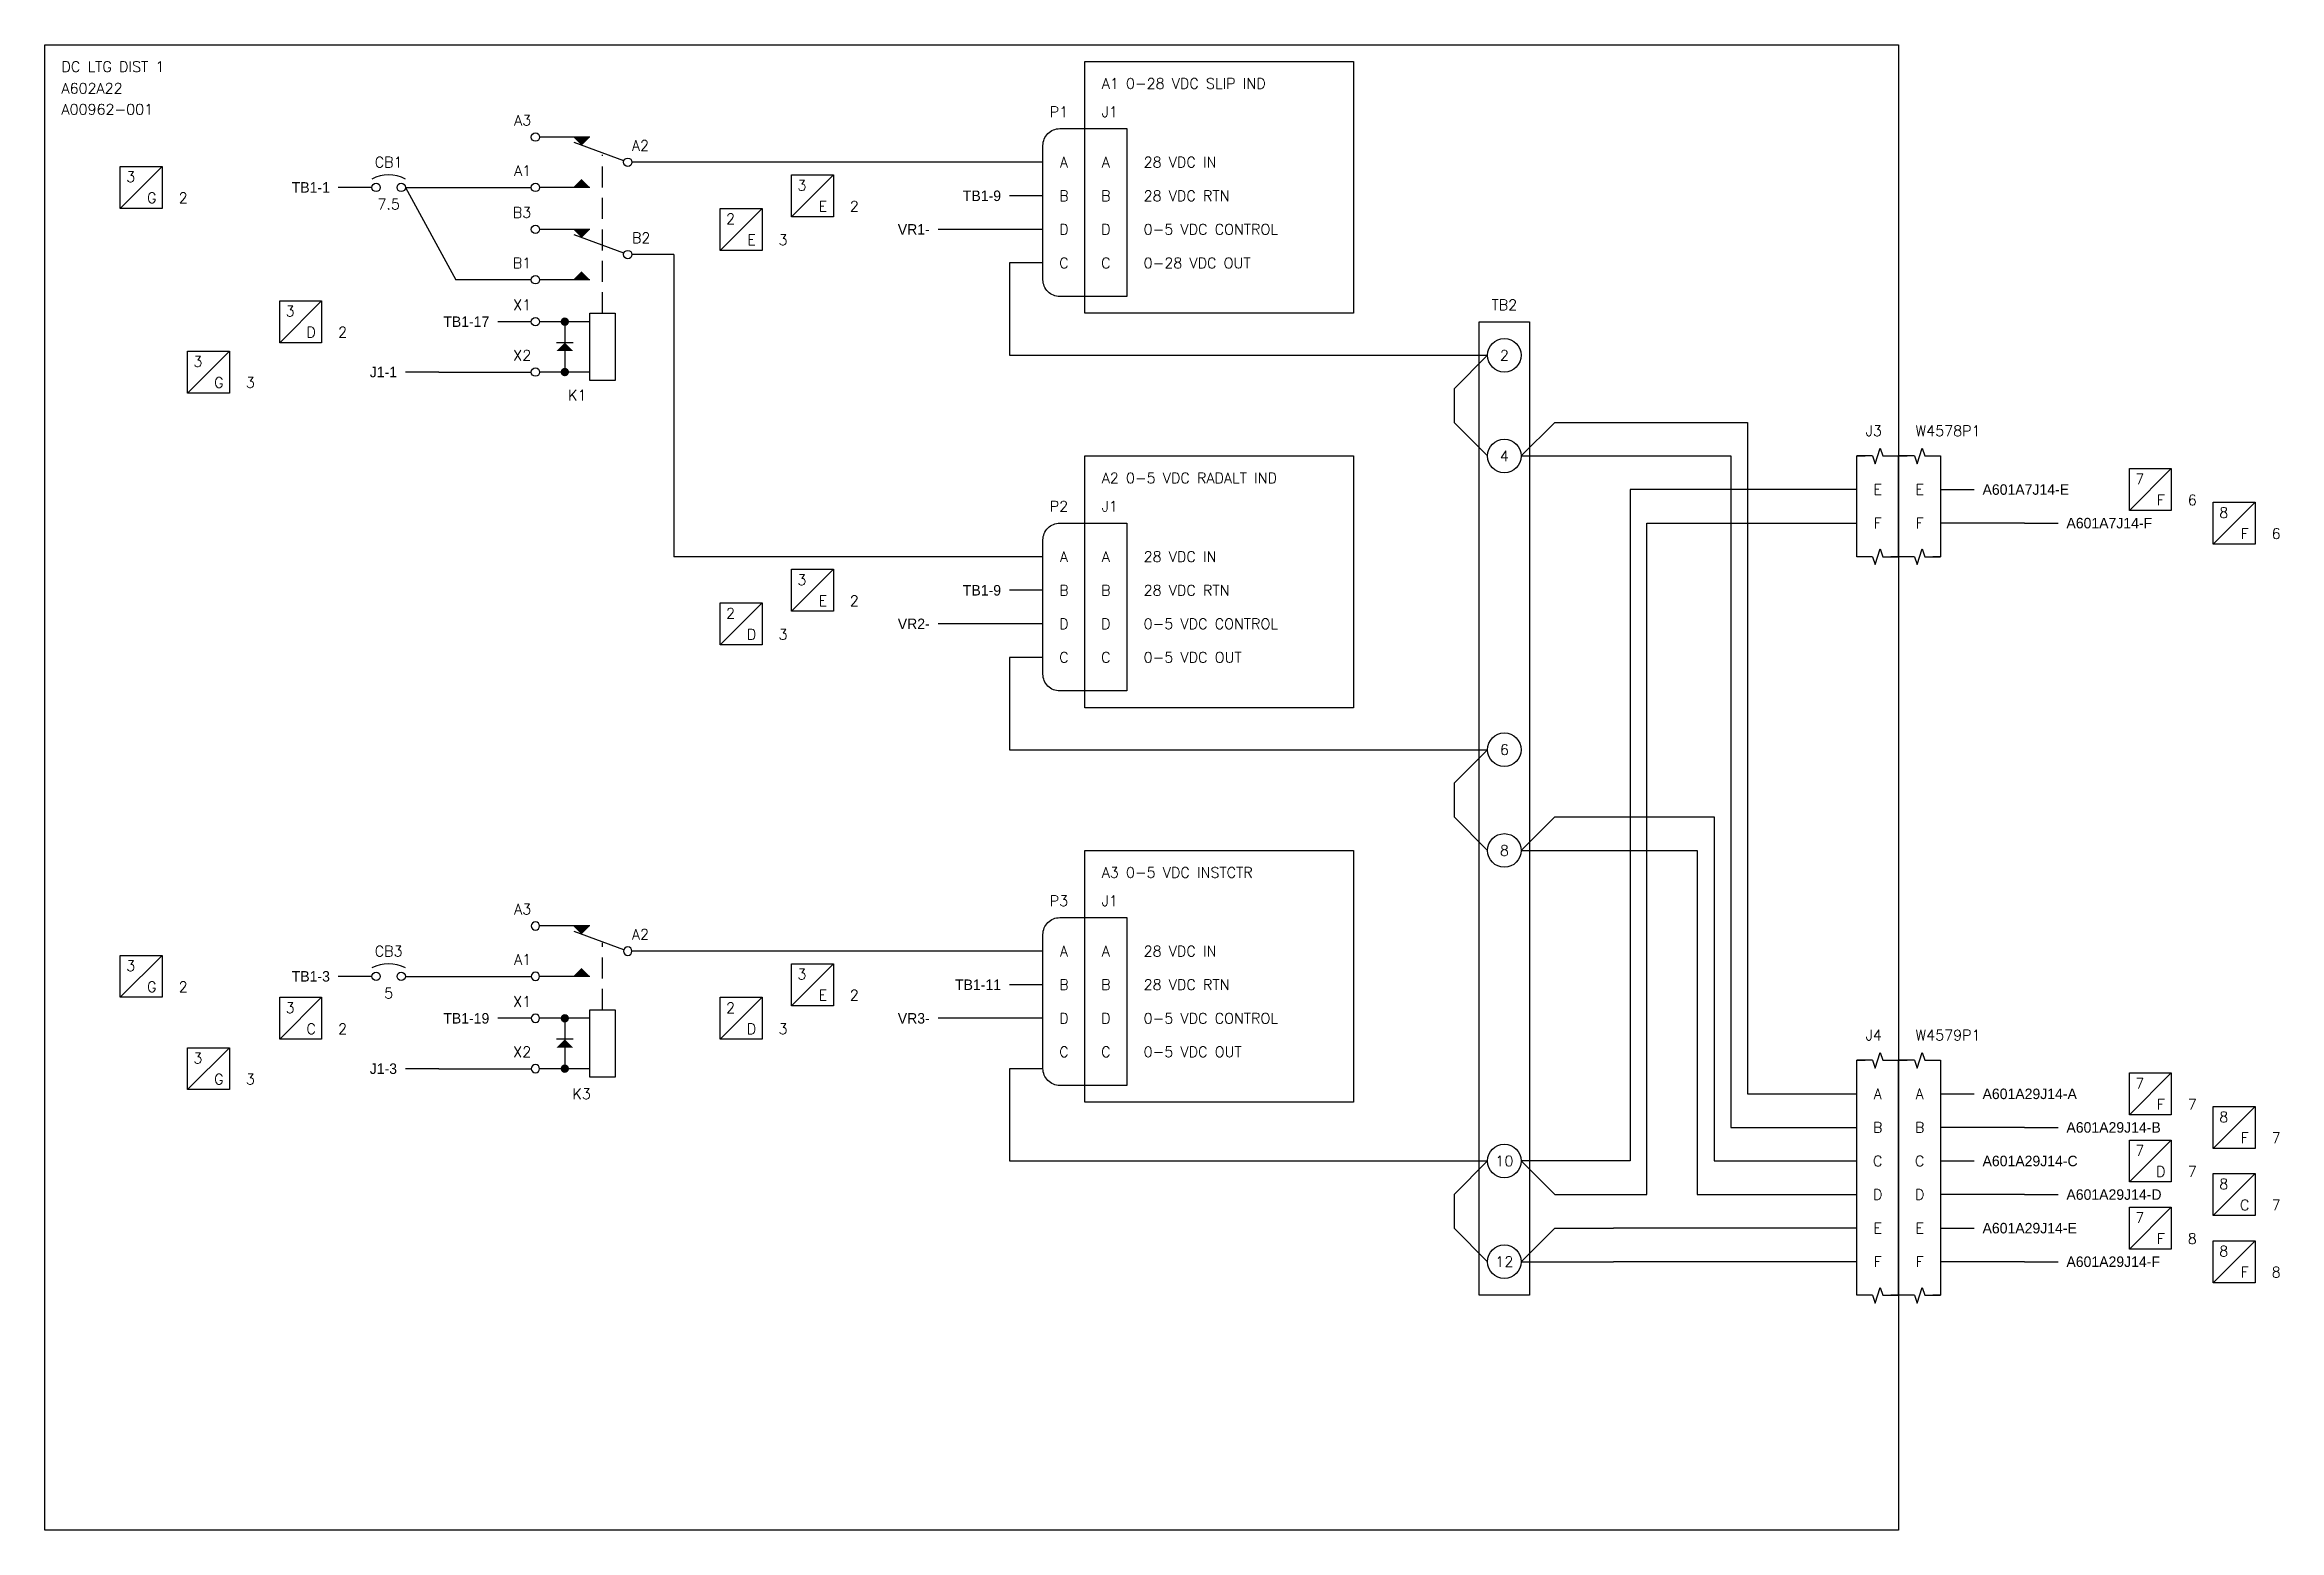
# Model space of a CAD drawing. Extents: x -29 to 207, y 0 to 19.
# Drawn here: x 62.5 to 89.14, y 0.4 to 18.1 of the extents above; entities that cross this region are included whole.
import ezdxf
from ezdxf.enums import TextEntityAlignment as Align

# ---------------------------------------------------------------- set-up
doc = ezdxf.new("R2010")
doc.units = 0
doc.header["$MEASUREMENT"] = 0
doc.linetypes.add('DASHED2', pattern=[0.375, 0.25, -0.125])
doc.linetypes.add('DGN5', pattern=[0.257567, 0.085856, -0.171711])
doc.layers.get('0').update_dxf_attribs({"linetype": 'CONTINUOUS'})
doc.styles.add('SCHEMATIC', font='romans.shx', dxfattribs={"height": 0.125})

msp = doc.modelspace()

# ---------------------------------------------------------------- texts
at = {"linetype": 'DGN5', "style": 'SCHEMATIC'}
for s, p in [('DC LTG DIST 1', (62.7, 17.9)), ('A602A22', (62.7, 17.643)), ('A00962-001', (62.7, 17.393))]:
    msp.add_text(s, height=0.125, dxfattribs=at).set_placement(p, align=Align.TOP_LEFT)
at = {"style": 'SCHEMATIC'}
for s, p in [('P1', (74.7, 17.3)), ('J3', (84.4, 13.5)), ('P2', (74.7, 12.6)), ('P3', (74.7, 7.9)), ('J4', (84.4, 6.3))]:
    msp.add_text(s, height=0.125, dxfattribs=at).set_placement(p, align=Align.MIDDLE_RIGHT)
for s, p in [('J1', (75.1, 17.3)), ('28 VDC IN', (75.6, 16.7)), ('28 VDC RTN', (75.6, 16.3)), ('0-5 VDC CONTROL', (75.6, 15.9)), ('0-28 VDC OUT', (75.6, 15.5)), ('W4578P1', (84.8, 13.5)), ('J1', (75.1, 12.6)), ('28 VDC IN', (75.6, 12)), ('28 VDC RTN', (75.6, 11.6)), ('0-5 VDC CONTROL', (75.6, 11.2)), ('0-5 VDC OUT', (75.6, 10.8)), ('J1', (75.1, 7.9)), ('28 VDC IN', (75.6, 7.3)), ('28 VDC RTN', (75.6, 6.9)), ('0-5 VDC CONTROL', (75.6, 6.5)), ('0-5 VDC OUT', (75.6, 6.1)), ('W4579P1', (84.8, 6.3))]:
    msp.add_text(s, height=0.125, dxfattribs=at).set_placement(p, align=Align.MIDDLE_LEFT)
for s, p in [('CB1', (66.6, 16.7)), ('A', (74.65, 16.7)), ('A', (75.15, 16.7)), ('7.5', (66.6, 16.2)), ('B', (74.65, 16.3)), ('B', (75.15, 16.3)), ('D', (74.65, 15.9)), ('D', (75.15, 15.9)), ('C', (74.65, 15.5)), ('C', (75.15, 15.5)), ('TB2', (79.9, 15)), ('2', (79.9, 14.4)), ('K1', (68.85, 13.925)), ('4', (79.9, 13.2)), ('E', (84.35, 12.8)), ('E', (84.85, 12.8)), ('F', (84.35, 12.4)), ('F', (84.85, 12.4)), ('A', (74.65, 12)), ('A', (75.15, 12)), ('B', (74.65, 11.6)), ('B', (75.15, 11.6)), ('D', (74.65, 11.2)), ('D', (75.15, 11.2)), ('C', (74.65, 10.8)), ('C', (75.15, 10.8)), ('6', (79.9, 9.7)), ('8', (79.9, 8.5)), ('CB3', (66.6, 7.3)), ('A', (74.65, 7.3)), ('A', (75.15, 7.3)), ('B', (74.65, 6.9)), ('B', (75.15, 6.9)), ('5', (66.6, 6.8)), ('D', (74.65, 6.5)), ('D', (75.15, 6.5)), ('C', (74.65, 6.1)), ('C', (75.15, 6.1)), ('K3', (68.9, 5.6)), ('A', (84.35, 5.6)), ('A', (84.85, 5.6)), ('B', (84.35, 5.2)), ('B', (84.85, 5.2)), ('10', (79.9, 4.8)), ('C', (84.35, 4.8)), ('C', (84.85, 4.8)), ('D', (84.35, 4.4)), ('D', (84.85, 4.4)), ('E', (84.35, 4)), ('E', (84.85, 4)), ('12', (79.9, 3.6)), ('F', (84.35, 3.6)), ('F', (84.85, 3.6))]:
    msp.add_text(s, height=0.125, dxfattribs=at).set_placement(p, align=Align.MIDDLE_CENTER)
at = {"char_height": 0.125, "width": 4, "attachment_point": 1, "style": 'SCHEMATIC'}
for s, insert in [('A1 0-28 VDC SLIP IND', (75.1, 17.7)), ('A2 0-5 VDC RADALT IND', (75.1, 13)), ('A3 0-5 VDC INSTCTR', (75.1, 8.3))]:
    msp.add_mtext(s, dxfattribs=dict(at, insert=insert))

# ---------------------------------------------------------------- blocks, each defined once
blk = doc.blocks.new('DPDT_CIRCUIT_BREAKER')
for points in [[(-0.5, 0.3), (-0.7, 0.3), (-0.6, 0.2)], [(-0.5, -0.3), (-0.7, -0.3), (-0.6, -0.2)], [(-0.5, -0.8), (-0.7, -0.8), (-0.6, -0.9)], [(-0.5, -1.4), (-0.7, -1.4), (-0.6, -1.3)], [(-0.7, -2.25), (-0.9, -2.25), (-0.8, -2.15)]]:
    blk.add_hatch(color=7).paths.add_polyline_path(points)
h = blk.add_hatch(color=7)
edge = h.paths.add_edge_path()
edge.add_ellipse((-0.8, -1.9), major_axis=(0.0354, 0.0354), ratio=1, start_angle=-225, end_angle=135, ccw=False)
h = blk.add_hatch(color=7)
edge = h.paths.add_edge_path()
edge.add_ellipse((-0.8, -2.5), major_axis=(0.0354, 0.0354), ratio=1, start_angle=-225, end_angle=135, ccw=False)
at = {"color": 7}
for p, q in [((-0.5, 0.3), (-1.1, 0.3)), ((-0.098, 0.017), (-0.687, 0.234)), ((-0.5, -0.3), (-1.1, -0.3)), ((-0.5, -0.8), (-1.1, -0.8)), ((-0.098, -1.083), (-0.687, -0.866)), ((-0.5, -1.4), (-1.1, -1.4)), ((-0.5, -1.9), (-1.1, -1.9)), ((-0.8, -1.9), (-0.8, -2.5)), ((-0.7, -2.15), (-0.9, -2.15)), ((-0.5, -2.5), (-1.1, -2.5))]:
    blk.add_line(p, q, dxfattribs=at)
at = {"color": 7, "linetype": 'DASHED2'}
blk.add_line((-0.35, -1.8), (-0.35, 0.089), dxfattribs=at)
at = {"color": 7}
blk.add_lwpolyline([(-0.5, -1.8), (-0.2, -1.8), (-0.2, -2.6), (-0.5, -2.6)], close=True, dxfattribs=at)
for centre in [(-1.15, 0.3), (-0.05, 0), (-1.15, -0.3), (-1.15, -0.8), (-0.05, -1.1), (-1.15, -1.4), (-1.15, -1.9), (-1.15, -2.5)]:
    blk.add_circle(centre, 0.05, dxfattribs=at)
at = {"color": 7, "style": 'SCHEMATIC'}
for s, p in [('A3', (-1.2, 0.5)), ('A1', (-1.2, -0.1)), ('B3', (-1.2, -0.6)), ('B1', (-1.2, -1.2)), ('X1', (-1.2, -1.7)), ('X2', (-1.2, -2.3))]:
    blk.add_text(s, height=0.125, dxfattribs=at).set_placement(p, align=Align.MIDDLE_RIGHT)
for s, p in [('A2', (0, 0.2)), ('B2', (0, -0.9))]:
    blk.add_text(s, height=0.125, dxfattribs=at).set_placement(p, align=Align.MIDDLE_LEFT)
blk = doc.blocks.new('SPDT_RELAY')
for points in [[(0.5, 0.3), (0.7, 0.3), (0.6, 0.2)], [(0.5, -0.3), (0.7, -0.3), (0.6, -0.2)], [(0.7, -1.15), (0.9, -1.15), (0.8, -1.05)]]:
    blk.add_hatch(color=7).paths.add_polyline_path(points)
h = blk.add_hatch(color=7)
edge = h.paths.add_edge_path()
edge.add_arc((0.8, -0.8), 0.05, 0, 360)
h = blk.add_hatch(color=7)
edge = h.paths.add_edge_path()
edge.add_arc((0.8, -1.4), 0.05, 0, 360)
at = {"color": 7}
for p, q in [((0.5, 0.3), (1.1, 0.3)), ((0.098, 0.017), (0.687, 0.234)), ((0.5, -0.3), (1.1, -0.3)), ((0.5, -0.8), (1.1, -0.8)), ((0.7, -1.05), (0.9, -1.05)), ((0.8, -0.8), (0.8, -1.4)), ((0.5, -1.4), (1.1, -1.4))]:
    blk.add_line(p, q, dxfattribs=at)
at = {"color": 7, "linetype": 'DASHED2'}
blk.add_line((0.35, -0.7), (0.35, 0.1), dxfattribs=at)
at = {"color": 7}
blk.add_lwpolyline([(0.5, -0.7), (0.2, -0.7), (0.2, -1.5), (0.5, -1.5)], close=True, dxfattribs=at)
for centre in [(1.15, 0.3), (0.05, 0), (1.15, -0.3), (1.15, -0.8), (1.15, -1.4)]:
    blk.add_circle(centre, 0.05, dxfattribs=at)
blk = doc.blocks.new('SPDT_CIRCUIT_BREAKER')
at = {"color": 7, "xscale": -1}
blk.add_blockref('SPDT_RELAY', (0, 0), dxfattribs=at)
at = {"color": 7, "style": 'SCHEMATIC'}
for s, p in [('A3', (-1.2, 0.5)), ('A1', (-1.2, -0.1)), ('X1', (-1.2, -0.6)), ('X2', (-1.2, -1.2))]:
    blk.add_text(s, height=0.125, dxfattribs=at).set_placement(p, align=Align.MIDDLE_RIGHT)
blk.add_text('A2', height=0.125, dxfattribs=at).set_placement((0, 0.2), align=Align.MIDDLE_LEFT)
blk = doc.blocks.new('DEST_FROM')
for p, q in [((-2.999, -0.25), (-2.499, 0.25)), ((0, 0), (-0.4, 0))]:
    blk.add_line(p, q)
blk.add_lwpolyline([(-2.999, 0.25), (-2.499, 0.25), (-2.499, -0.25), (-2.999, -0.25)], close=True)
for tag, p in [('DWG_TITLE', (-3.399, 0)), ('DWG_#', (-3.402, -0.2))]:
    blk.add_attdef(tag, text='', height=0.125).set_placement(p, align=Align.RIGHT)
at = {"style": 'SCHEMATIC'}
for p in [(-2.874, 0.125), (-2.624, -0.125)]:
    blk.add_attdef('X', text='', height=0.125, dxfattribs=at).set_placement(p, align=Align.MIDDLE)
blk.add_attdef('CONTACT_REFDES', text='', height=0.125).set_placement((-0.5, 0), align=Align.MIDDLE_RIGHT)
blk.add_attdef('X', text='', height=0.125, dxfattribs=at).set_placement((-2.249, -0.125), align=Align.MIDDLE_CENTER)
blk = doc.blocks.new('DEST_TO')
for p, q in [((0, 0), (0.4, 0)), ((2.25, -0.25), (2.75, 0.25))]:
    blk.add_line(p, q)
blk.add_lwpolyline([(2.25, 0.25), (2.75, 0.25), (2.75, -0.25), (2.25, -0.25)], close=True)
blk.add_attdef('CONTACT_REFDES', text='', height=0.125).set_placement((0.5, 0), align=Align.MIDDLE_LEFT)
at = {"style": 'SCHEMATIC'}
for p in [(2.375, 0.125), (2.625, -0.125)]:
    blk.add_attdef('X', text='', height=0.125, dxfattribs=at).set_placement(p, align=Align.MIDDLE)
for tag, p in [('DWG_TITLE', (3.3, 0)), ('DWG_#', (3.3, -0.2))]:
    blk.add_attdef(tag, p, '', height=0.125)
blk.add_attdef('X', text='', height=0.125, dxfattribs=at).set_placement((3, -0.125), align=Align.MIDDLE_CENTER)

# ---------------------------------------------------------------- linework, layer by layer
for p, q in [((74.4, 16.7), (69.5, 16.7)), ((66.8, 16.4), (68.3, 16.4)), ((74.4, 15.9), (73.55, 15.9)), ((70, 15.6), (69.5, 15.6)), ((70, 15.6), (70, 12)), ((68.3, 15.3), (67.4, 15.3)), ((78.2, 14.4), (79.7, 14.4)), ((79.7, 14.4), (79.3, 14)), ((67.2, 14.2), (68.3, 14.2)), ((79.3, 14), (79.3, 13.6)), ((79.7, 13.2), (79.3, 13.6)), ((86.1, 12.4), (85.1, 12.4)), ((74.4, 12), (70, 12)), ((74.4, 11.2), (73.55, 11.2)), ((79.7, 9.7), (79.3, 9.3)), ((79.3, 9.3), (79.3, 8.9)), ((79.7, 8.5), (79.3, 8.9)), ((74.4, 7.3), (69.5, 7.3)), ((66.8, 7), (68.3, 7)), ((74.4, 6.5), (73.55, 6.5)), ((67.2, 5.9), (68.3, 5.9)), ((86.1, 5.2), (85.1, 5.2)), ((79.7, 4.8), (79.3, 4.4)), ((79.3, 4.4), (79.3, 4)), ((86.1, 4.4), (85.1, 4.4)), ((79.7, 3.6), (79.3, 4)), ((80.1, 3.6), (80.5, 4)), ((80.5, 4), (81.2, 4)), ((84.1, 4), (81.2, 4)), ((84.1, 4), (83.7, 4)), ((80.1, 3.6), (81.2, 3.6)), ((84.1, 3.6), (81.2, 3.6)), ((84.1, 3.6), (83.7, 3.6)), ((86.1, 3.6), (85.1, 3.6))]:
    msp.add_line(p, q)
at = {"linetype": 'ByBlock'}
for p, q in [((66.8, 16.4), (67.4, 15.3)), ((84.287, 13.2), (84.1, 13.2)), ((84.287, 13.2), (84.319, 13.106)), ((84.319, 13.106), (84.381, 13.294)), ((84.381, 13.294), (84.412, 13.2)), ((84.412, 13.2), (84.6, 13.2)), ((84.787, 13.2), (84.6, 13.2)), ((84.787, 13.2), (84.819, 13.106)), ((84.819, 13.106), (84.881, 13.294)), ((84.881, 13.294), (84.912, 13.2)), ((84.912, 13.2), (85.1, 13.2)), ((84.287, 12), (84.1, 12)), ((84.287, 12), (84.319, 11.906)), ((84.319, 11.906), (84.381, 12.094)), ((84.381, 12.094), (84.412, 12)), ((84.412, 12), (84.6, 12)), ((84.787, 12), (84.6, 12)), ((84.787, 12), (84.819, 11.906)), ((84.819, 11.906), (84.881, 12.094)), ((84.881, 12.094), (84.912, 12)), ((84.912, 12), (85.1, 12)), ((84.287, 6), (84.1, 6)), ((84.287, 6), (84.319, 5.906)), ((84.319, 5.906), (84.381, 6.094)), ((84.381, 6.094), (84.412, 6)), ((84.412, 6), (84.6, 6)), ((84.787, 6), (84.6, 6)), ((84.787, 6), (84.819, 5.906)), ((84.819, 5.906), (84.881, 6.094)), ((84.881, 6.094), (84.912, 6)), ((84.912, 6), (85.1, 6)), ((84.287, 3.2), (84.1, 3.2)), ((84.287, 3.2), (84.319, 3.106)), ((84.319, 3.106), (84.381, 3.294)), ((84.381, 3.294), (84.412, 3.2)), ((84.412, 3.2), (84.6, 3.2)), ((84.787, 3.2), (84.6, 3.2)), ((84.787, 3.2), (84.819, 3.106)), ((84.819, 3.106), (84.881, 3.294)), ((84.881, 3.294), (84.912, 3.2)), ((84.912, 3.2), (85.1, 3.2))]:
    msp.add_line(p, q, dxfattribs=at)
for points in [[(62.5, 18.1), (84.6, 18.1), (84.6, 0.4), (62.5, 0.4)], [(74.9, 17.9), (78.1, 17.9), (78.1, 14.9), (74.9, 14.9)], [(79.6, 14.8), (80.2, 14.8), (80.2, 3.2), (79.6, 3.2)], [(74.9, 13.2), (78.1, 13.2), (78.1, 10.2), (74.9, 10.2)], [(74.9, 8.5), (78.1, 8.5), (78.1, 5.5), (74.9, 5.5)]]:
    msp.add_lwpolyline(points, close=True)
for points in [[(74.6, 17.1), (75.4, 17.1), (75.4, 15.1), (74.6, 15.1, -0.414214), (74.4, 15.3), (74.4, 16.9, -0.414214)], [(74.6, 12.4), (75.4, 12.4), (75.4, 10.4), (74.6, 10.4, -0.414214), (74.4, 10.6), (74.4, 12.2, -0.414214)], [(74.6, 7.7), (75.4, 7.7), (75.4, 5.7), (74.6, 5.7, -0.414214), (74.4, 5.9), (74.4, 7.5, -0.414214)]]:
    msp.add_lwpolyline(points, format="xyb", close=True)
for points in [[(74.4, 15.5), (74, 15.5), (74, 14.4), (79.7, 14.4)], [(80.1, 13.2), (80.5, 13.6), (82.8, 13.6), (82.8, 5.6), (84.1, 5.6)], [(80.1, 13.2), (82.6, 13.2), (82.6, 5.2), (84.1, 5.2)], [(84.1, 12.8), (81.4, 12.8), (81.4, 4.8), (81, 4.8), (80.1, 4.8)], [(80.1, 4.8), (80.5, 4.4), (81.6, 4.4), (81.6, 12.4), (84.1, 12.4)], [(74.4, 10.8), (74, 10.8), (74, 9.7), (79.7, 9.7)], [(80.1, 8.5), (80.5, 8.9), (82.4, 8.9), (82.4, 4.8), (84.1, 4.8)], [(80.1, 8.5), (82.2, 8.5), (82.2, 4.4), (84.1, 4.4)], [(74.4, 5.9), (74, 5.9), (74, 4.8), (79.7, 4.8)]]:
    msp.add_lwpolyline(points)
for points in [[(84.2, 12), (84.1, 12), (84.1, 13.2), (84.2, 13.2)], [(84.506, 13.2), (84.6, 13.2), (84.6, 12), (84.506, 12)], [(84.7, 12), (84.6, 12), (84.6, 13.2), (84.7, 13.2)], [(85.006, 13.2), (85.1, 13.2), (85.1, 12), (85.006, 12)], [(84.2, 3.2), (84.1, 3.2), (84.1, 6), (84.2, 6)], [(84.506, 6), (84.6, 6), (84.6, 3.2), (84.506, 3.2)], [(84.7, 3.2), (84.6, 3.2), (84.6, 6), (84.7, 6)], [(85.006, 6), (85.1, 6), (85.1, 3.2), (85.006, 3.2)]]:
    msp.add_lwpolyline(points, dxfattribs=at)
for centre, radius in [((66.45, 16.4), 0.05), ((66.75, 16.4), 0.05), ((79.9, 14.4), 0.2), ((79.9, 13.2), 0.2), ((79.9, 9.7), 0.2), ((79.9, 8.5), 0.2), ((66.45, 7), 0.05), ((66.75, 7), 0.05), ((79.9, 4.8), 0.2), ((79.9, 3.6), 0.2)]:
    msp.add_circle(centre, radius)
for centre in [(66.6, 16.125), (66.6, 6.725)]:
    msp.add_arc(centre, 0.425, 61.9275, 118.0725)

# ---------------------------------------------------------------- block references
for name, p in [('DPDT_CIRCUIT_BREAKER', (69.5, 16.7)), ('SPDT_CIRCUIT_BREAKER', (69.5, 7.3))]:
    msp.add_blockref(name, p)
ref = msp.add_blockref('DEST_FROM', (66.4, 16.4))
ref.add_attrib('CONTACT_REFDES', 'TB1-1', dxfattribs={"height": 0.125}).set_placement((65.9, 16.4), align=Align.MIDDLE_RIGHT)
ref.add_attrib('X', 'G', dxfattribs={"height": 0.125, "style": 'SCHEMATIC'}).set_placement((63.776, 16.275), align=Align.MIDDLE)
ref.add_attrib('X', '3', dxfattribs={"height": 0.125, "style": 'SCHEMATIC'}).set_placement((63.526, 16.525), align=Align.MIDDLE)
ref.add_attrib('X', '2', dxfattribs={"height": 0.125, "style": 'SCHEMATIC'}).set_placement((64.151, 16.275), align=Align.MIDDLE_CENTER)
ref = msp.add_blockref('DEST_FROM', (74.4, 16.3))
ref.add_attrib('CONTACT_REFDES', 'TB1-9', dxfattribs={"height": 0.125}).set_placement((73.9, 16.3), align=Align.MIDDLE_RIGHT)
ref.add_attrib('X', 'E', dxfattribs={"height": 0.125, "style": 'SCHEMATIC'}).set_placement((71.776, 16.175), align=Align.MIDDLE)
ref.add_attrib('X', '3', dxfattribs={"height": 0.125, "style": 'SCHEMATIC'}).set_placement((71.526, 16.425), align=Align.MIDDLE)
ref.add_attrib('X', '2', dxfattribs={"height": 0.125, "style": 'SCHEMATIC'}).set_placement((72.151, 16.175), align=Align.MIDDLE_CENTER)
ref = msp.add_blockref('DEST_FROM', (73.55, 15.9))
ref.add_attrib('CONTACT_REFDES', 'VR1-', dxfattribs={"height": 0.125}).set_placement((73.05, 15.9), align=Align.MIDDLE_RIGHT)
ref.add_attrib('X', 'E', dxfattribs={"height": 0.125, "style": 'SCHEMATIC'}).set_placement((70.926, 15.775), align=Align.MIDDLE)
ref.add_attrib('X', '2', dxfattribs={"height": 0.125, "style": 'SCHEMATIC'}).set_placement((70.676, 16.025), align=Align.MIDDLE)
ref.add_attrib('X', '3', dxfattribs={"height": 0.125, "style": 'SCHEMATIC'}).set_placement((71.301, 15.775), align=Align.MIDDLE_CENTER)
ref = msp.add_blockref('DEST_FROM', (68.3, 14.8))
ref.add_attrib('CONTACT_REFDES', 'TB1-17', dxfattribs={"height": 0.125}).set_placement((67.8, 14.8), align=Align.MIDDLE_RIGHT)
ref.add_attrib('X', 'D', dxfattribs={"height": 0.125, "style": 'SCHEMATIC'}).set_placement((65.676, 14.675), align=Align.MIDDLE)
ref.add_attrib('X', '3', dxfattribs={"height": 0.125, "style": 'SCHEMATIC'}).set_placement((65.426, 14.925), align=Align.MIDDLE)
ref.add_attrib('X', '2', dxfattribs={"height": 0.125, "style": 'SCHEMATIC'}).set_placement((66.051, 14.675), align=Align.MIDDLE_CENTER)
ref = msp.add_blockref('DEST_FROM', (67.2, 14.2))
ref.add_attrib('CONTACT_REFDES', 'J1-1', dxfattribs={"height": 0.125}).set_placement((66.7, 14.2), align=Align.MIDDLE_RIGHT)
ref.add_attrib('X', 'G', dxfattribs={"height": 0.125, "style": 'SCHEMATIC'}).set_placement((64.576, 14.075), align=Align.MIDDLE)
ref.add_attrib('X', '3', dxfattribs={"height": 0.125, "style": 'SCHEMATIC'}).set_placement((64.326, 14.325), align=Align.MIDDLE)
ref.add_attrib('X', '3', dxfattribs={"height": 0.125, "style": 'SCHEMATIC'}).set_placement((64.951, 14.075), align=Align.MIDDLE_CENTER)
ref = msp.add_blockref('DEST_TO', (85.1, 12.8))
ref.add_attrib('X', 'F', dxfattribs={"height": 0.125, "style": 'SCHEMATIC'}).set_placement((87.725, 12.675), align=Align.MIDDLE)
ref.add_attrib('X', '7', dxfattribs={"height": 0.125, "style": 'SCHEMATIC'}).set_placement((87.475, 12.925), align=Align.MIDDLE)
ref.add_attrib('X', '6', dxfattribs={"height": 0.125, "style": 'SCHEMATIC'}).set_placement((88.1, 12.675), align=Align.MIDDLE_CENTER)
ref.add_attrib('CONTACT_REFDES', 'A601A7J14-E', dxfattribs={"height": 0.125}).set_placement((85.6, 12.8), align=Align.MIDDLE_LEFT)
ref = msp.add_blockref('DEST_TO', (86.1, 12.4))
ref.add_attrib('X', 'F', dxfattribs={"height": 0.125, "style": 'SCHEMATIC'}).set_placement((88.725, 12.275), align=Align.MIDDLE)
ref.add_attrib('X', '8', dxfattribs={"height": 0.125, "style": 'SCHEMATIC'}).set_placement((88.475, 12.525), align=Align.MIDDLE)
ref.add_attrib('X', '6', dxfattribs={"height": 0.125, "style": 'SCHEMATIC'}).set_placement((89.1, 12.275), align=Align.MIDDLE_CENTER)
ref.add_attrib('CONTACT_REFDES', 'A601A7J14-F', dxfattribs={"height": 0.125}).set_placement((86.6, 12.4), align=Align.MIDDLE_LEFT)
ref = msp.add_blockref('DEST_FROM', (74.4, 11.6))
ref.add_attrib('CONTACT_REFDES', 'TB1-9', dxfattribs={"height": 0.125}).set_placement((73.9, 11.6), align=Align.MIDDLE_RIGHT)
ref.add_attrib('X', 'E', dxfattribs={"height": 0.125, "style": 'SCHEMATIC'}).set_placement((71.776, 11.475), align=Align.MIDDLE)
ref.add_attrib('X', '3', dxfattribs={"height": 0.125, "style": 'SCHEMATIC'}).set_placement((71.526, 11.725), align=Align.MIDDLE)
ref.add_attrib('X', '2', dxfattribs={"height": 0.125, "style": 'SCHEMATIC'}).set_placement((72.151, 11.475), align=Align.MIDDLE_CENTER)
ref = msp.add_blockref('DEST_FROM', (73.55, 11.2))
ref.add_attrib('CONTACT_REFDES', 'VR2-', dxfattribs={"height": 0.125}).set_placement((73.05, 11.2), align=Align.MIDDLE_RIGHT)
ref.add_attrib('X', 'D', dxfattribs={"height": 0.125, "style": 'SCHEMATIC'}).set_placement((70.926, 11.075), align=Align.MIDDLE)
ref.add_attrib('X', '2', dxfattribs={"height": 0.125, "style": 'SCHEMATIC'}).set_placement((70.676, 11.325), align=Align.MIDDLE)
ref.add_attrib('X', '3', dxfattribs={"height": 0.125, "style": 'SCHEMATIC'}).set_placement((71.301, 11.075), align=Align.MIDDLE_CENTER)
ref = msp.add_blockref('DEST_FROM', (66.4, 7))
ref.add_attrib('CONTACT_REFDES', 'TB1-3', dxfattribs={"height": 0.125}).set_placement((65.9, 7), align=Align.MIDDLE_RIGHT)
ref.add_attrib('X', 'G', dxfattribs={"height": 0.125, "style": 'SCHEMATIC'}).set_placement((63.776, 6.875), align=Align.MIDDLE)
ref.add_attrib('X', '3', dxfattribs={"height": 0.125, "style": 'SCHEMATIC'}).set_placement((63.526, 7.125), align=Align.MIDDLE)
ref.add_attrib('X', '2', dxfattribs={"height": 0.125, "style": 'SCHEMATIC'}).set_placement((64.151, 6.875), align=Align.MIDDLE_CENTER)
ref = msp.add_blockref('DEST_FROM', (74.4, 6.9))
ref.add_attrib('CONTACT_REFDES', 'TB1-11', dxfattribs={"height": 0.125}).set_placement((73.9, 6.9), align=Align.MIDDLE_RIGHT)
ref.add_attrib('X', 'E', dxfattribs={"height": 0.125, "style": 'SCHEMATIC'}).set_placement((71.776, 6.775), align=Align.MIDDLE)
ref.add_attrib('X', '3', dxfattribs={"height": 0.125, "style": 'SCHEMATIC'}).set_placement((71.526, 7.025), align=Align.MIDDLE)
ref.add_attrib('X', '2', dxfattribs={"height": 0.125, "style": 'SCHEMATIC'}).set_placement((72.151, 6.775), align=Align.MIDDLE_CENTER)
ref = msp.add_blockref('DEST_FROM', (68.3, 6.5))
ref.add_attrib('CONTACT_REFDES', 'TB1-19', dxfattribs={"height": 0.125}).set_placement((67.8, 6.5), align=Align.MIDDLE_RIGHT)
ref.add_attrib('X', 'C', dxfattribs={"height": 0.125, "style": 'SCHEMATIC'}).set_placement((65.676, 6.375), align=Align.MIDDLE)
ref.add_attrib('X', '3', dxfattribs={"height": 0.125, "style": 'SCHEMATIC'}).set_placement((65.426, 6.625), align=Align.MIDDLE)
ref.add_attrib('X', '2', dxfattribs={"height": 0.125, "style": 'SCHEMATIC'}).set_placement((66.051, 6.375), align=Align.MIDDLE_CENTER)
ref = msp.add_blockref('DEST_FROM', (73.55, 6.5))
ref.add_attrib('CONTACT_REFDES', 'VR3-', dxfattribs={"height": 0.125}).set_placement((73.05, 6.5), align=Align.MIDDLE_RIGHT)
ref.add_attrib('X', 'D', dxfattribs={"height": 0.125, "style": 'SCHEMATIC'}).set_placement((70.926, 6.375), align=Align.MIDDLE)
ref.add_attrib('X', '2', dxfattribs={"height": 0.125, "style": 'SCHEMATIC'}).set_placement((70.676, 6.625), align=Align.MIDDLE)
ref.add_attrib('X', '3', dxfattribs={"height": 0.125, "style": 'SCHEMATIC'}).set_placement((71.301, 6.375), align=Align.MIDDLE_CENTER)
ref = msp.add_blockref('DEST_FROM', (67.2, 5.9))
ref.add_attrib('CONTACT_REFDES', 'J1-3', dxfattribs={"height": 0.125}).set_placement((66.7, 5.9), align=Align.MIDDLE_RIGHT)
ref.add_attrib('X', 'G', dxfattribs={"height": 0.125, "style": 'SCHEMATIC'}).set_placement((64.576, 5.775), align=Align.MIDDLE)
ref.add_attrib('X', '3', dxfattribs={"height": 0.125, "style": 'SCHEMATIC'}).set_placement((64.326, 6.025), align=Align.MIDDLE)
ref.add_attrib('X', '3', dxfattribs={"height": 0.125, "style": 'SCHEMATIC'}).set_placement((64.951, 5.775), align=Align.MIDDLE_CENTER)
ref = msp.add_blockref('DEST_TO', (85.1, 5.6))
ref.add_attrib('X', 'F', dxfattribs={"height": 0.125, "style": 'SCHEMATIC'}).set_placement((87.725, 5.475), align=Align.MIDDLE)
ref.add_attrib('X', '7', dxfattribs={"height": 0.125, "style": 'SCHEMATIC'}).set_placement((87.475, 5.725), align=Align.MIDDLE)
ref.add_attrib('X', '7', dxfattribs={"height": 0.125, "style": 'SCHEMATIC'}).set_placement((88.1, 5.475), align=Align.MIDDLE_CENTER)
ref.add_attrib('CONTACT_REFDES', 'A601A29J14-A', dxfattribs={"height": 0.125}).set_placement((85.6, 5.6), align=Align.MIDDLE_LEFT)
ref = msp.add_blockref('DEST_TO', (86.1, 5.2))
ref.add_attrib('X', 'F', dxfattribs={"height": 0.125, "style": 'SCHEMATIC'}).set_placement((88.725, 5.075), align=Align.MIDDLE)
ref.add_attrib('X', '8', dxfattribs={"height": 0.125, "style": 'SCHEMATIC'}).set_placement((88.475, 5.325), align=Align.MIDDLE)
ref.add_attrib('X', '7', dxfattribs={"height": 0.125, "style": 'SCHEMATIC'}).set_placement((89.1, 5.075), align=Align.MIDDLE_CENTER)
ref.add_attrib('CONTACT_REFDES', 'A601A29J14-B', dxfattribs={"height": 0.125}).set_placement((86.6, 5.2), align=Align.MIDDLE_LEFT)
ref = msp.add_blockref('DEST_TO', (85.1, 4.8))
ref.add_attrib('X', 'D', dxfattribs={"height": 0.125, "style": 'SCHEMATIC'}).set_placement((87.725, 4.675), align=Align.MIDDLE)
ref.add_attrib('X', '7', dxfattribs={"height": 0.125, "style": 'SCHEMATIC'}).set_placement((87.475, 4.925), align=Align.MIDDLE)
ref.add_attrib('X', '7', dxfattribs={"height": 0.125, "style": 'SCHEMATIC'}).set_placement((88.1, 4.675), align=Align.MIDDLE_CENTER)
ref.add_attrib('CONTACT_REFDES', 'A601A29J14-C', dxfattribs={"height": 0.125}).set_placement((85.6, 4.8), align=Align.MIDDLE_LEFT)
ref = msp.add_blockref('DEST_TO', (86.1, 4.4))
ref.add_attrib('X', 'C', dxfattribs={"height": 0.125, "style": 'SCHEMATIC'}).set_placement((88.725, 4.275), align=Align.MIDDLE)
ref.add_attrib('X', '8', dxfattribs={"height": 0.125, "style": 'SCHEMATIC'}).set_placement((88.475, 4.525), align=Align.MIDDLE)
ref.add_attrib('X', '7', dxfattribs={"height": 0.125, "style": 'SCHEMATIC'}).set_placement((89.1, 4.275), align=Align.MIDDLE_CENTER)
ref.add_attrib('CONTACT_REFDES', 'A601A29J14-D', dxfattribs={"height": 0.125}).set_placement((86.6, 4.4), align=Align.MIDDLE_LEFT)
ref = msp.add_blockref('DEST_TO', (85.1, 4))
ref.add_attrib('X', 'F', dxfattribs={"height": 0.125, "style": 'SCHEMATIC'}).set_placement((87.725, 3.875), align=Align.MIDDLE)
ref.add_attrib('X', '7', dxfattribs={"height": 0.125, "style": 'SCHEMATIC'}).set_placement((87.475, 4.125), align=Align.MIDDLE)
ref.add_attrib('X', '8', dxfattribs={"height": 0.125, "style": 'SCHEMATIC'}).set_placement((88.1, 3.875), align=Align.MIDDLE_CENTER)
ref.add_attrib('CONTACT_REFDES', 'A601A29J14-E', dxfattribs={"height": 0.125}).set_placement((85.6, 4), align=Align.MIDDLE_LEFT)
ref = msp.add_blockref('DEST_TO', (86.1, 3.6))
ref.add_attrib('X', 'F', dxfattribs={"height": 0.125, "style": 'SCHEMATIC'}).set_placement((88.725, 3.475), align=Align.MIDDLE)
ref.add_attrib('X', '8', dxfattribs={"height": 0.125, "style": 'SCHEMATIC'}).set_placement((88.475, 3.725), align=Align.MIDDLE)
ref.add_attrib('X', '8', dxfattribs={"height": 0.125, "style": 'SCHEMATIC'}).set_placement((89.1, 3.475), align=Align.MIDDLE_CENTER)
ref.add_attrib('CONTACT_REFDES', 'A601A29J14-F', dxfattribs={"height": 0.125}).set_placement((86.6, 3.6), align=Align.MIDDLE_LEFT)

msp.set_redraw_order([(e.dxf.handle, doc.entitydb.next_handle()) for e in msp.query("TEXT MTEXT ATTDEF DIMENSION ARC_DIMENSION")])  # texts and dimensions are drawn at this point

doc.saveas('drawing.dxf')
